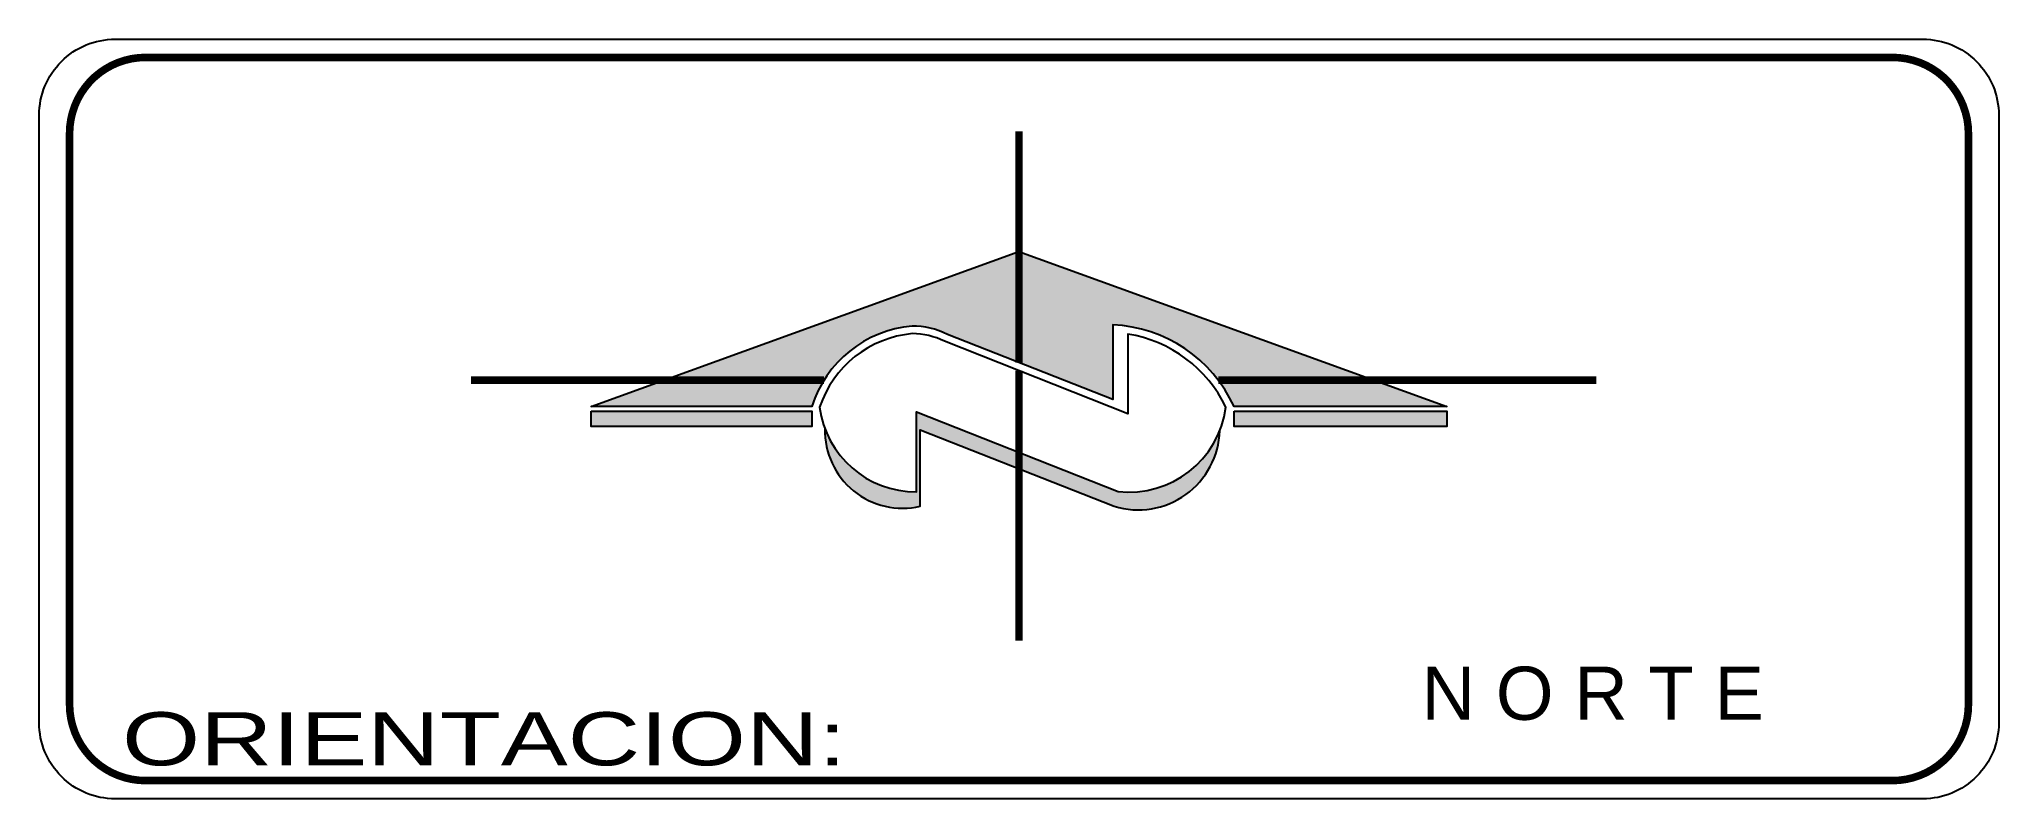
# Model space of a CAD drawing. Header units: metres. Extents: x 0 to 44, y 0 to 434.
# Drawn here: x 38.74 to 44.21, y 224.29 to 226.41 of the extents above; entities that cross this region are included whole.
import ezdxf

# ---------------------------------------------------------------- set-up
doc = ezdxf.new("R2010")
doc.units = ezdxf.units.M
doc.header["$LTSCALE"] = 0.01
doc.layers.add('Pie de plano', color=3, linetype='Continuous')
doc.styles.add('ARIAL', font='arial.ttf')

msp = doc.modelspace()

# ---------------------------------------------------------------- texts
at = {"layer": 'Pie de plano', "color": 2, "style": 'ARIAL'}
msp.add_text('N O R T E', height=0.14849, dxfattribs=at).set_placement((42.6017, 224.5124))
at = {"layer": 'Pie de plano', "color": 2, "style": 'ARIAL', "width": 1.35}
msp.add_text('ORIENTACION:', height=0.148492, dxfattribs=at).set_placement((38.9724, 224.3852))

# ---------------------------------------------------------------- hatches: boundary and pattern name
at = {"layer": 'Pie de plano'}
h = msp.add_hatch(color=256, dxfattribs=at)
edge = h.paths.add_edge_path()
edge.add_line((41.4774, 225.8204), (42.6721, 225.3871))
edge.add_line((42.6721, 225.3871), (42.0779, 225.3871))
edge.add_arc((41.7218, 225.2244), 0.3914, 24.553, 87.4491)
edge.add_line((41.7393, 225.6155), (41.7393, 225.4068))
edge.add_line((41.7393, 225.4068), (41.2776, 225.5889))
edge.add_arc((41.1796, 225.3927), 0.2193, 63.4829, 90.2491)
edge.add_arc((41.2064, 225.291), 0.3222, 94.9396, 162.6123)
edge.add_arc((41.1892, 225.4201), 0.2921, 186.445, 186.4851)
edge.add_line((40.899, 225.3871), (40.2828, 225.3871))
edge.add_line((40.2828, 225.3871), (41.4774, 225.8204))
for points in [[(40.2828, 225.3744), (40.899, 225.3744), (40.899, 225.3319), (40.2828, 225.3319)], [(42.0383, 225.32, -0.338597), (41.754, 225.1502), (41.1911, 225.3722), (41.1911, 225.1492, -0.314684), (40.9355, 225.3251, 0.491654), (41.2017, 225.109), (41.2017, 225.3224), (41.7434, 225.1087, 0.494387)], [(42.0779, 225.3744), (42.6721, 225.3744), (42.6721, 225.3319), (42.0779, 225.3319)]]:
    msp.add_hatch(color=256, dxfattribs=at).paths.add_polyline_path(points)

# ---------------------------------------------------------------- linework, layer by layer
for points in [[(38.7409, 226.201, -0.414214), (38.953, 226.4131), (44.0018, 226.4131, -0.414214), (44.2139, 226.201), (44.2139, 224.504, -0.414214), (44.0018, 224.2918), (38.953, 224.2918, -0.414214), (38.7409, 224.504)], [(41.4774, 225.8204), (42.6721, 225.3871), (42.0779, 225.3871, 0.28154), (41.7393, 225.6155), (41.7393, 225.4068), (41.2776, 225.5889, 0.117324), (41.1787, 225.612, 0.30417), (40.899, 225.3873, 0.000175), (40.899, 225.3871), (40.2828, 225.3871)], [(41.1796, 225.5908, 0.299304), (40.9206, 225.3852, 0.378884), (41.1911, 225.1492), (41.1911, 225.3722), (41.754, 225.1502, 0.409328), (42.0553, 225.3852, 0.244489), (41.7817, 225.5898), (41.7817, 225.3673), (41.2689, 225.5695, 0.117374)]]:
    msp.add_lwpolyline(points, format="xyb", close=True, dxfattribs=at)
at = {"layer": 'Pie de plano', "const_width": 0.0212}
msp.add_lwpolyline([(38.8258, 224.5549), (38.8258, 226.1501, -0.414214), (39.0379, 226.3622), (43.9169, 226.3622, -0.414214), (44.1291, 226.1501), (44.1291, 224.5549, -0.414214), (43.9169, 224.3427), (39.0379, 224.3427, -0.414214)], format="xyb", close=True, dxfattribs=at)
for points in [[(41.4774, 226.1556), (41.4774, 225.5101)], [(41.4774, 225.4873), (41.4774, 224.733)], [(39.9473, 225.4607), (40.9325, 225.4607)], [(42.0339, 225.4607), (43.0894, 225.4607)]]:
    msp.add_lwpolyline(points, dxfattribs=at)
at = {"layer": 'Pie de plano'}
for points in [[(40.2828, 225.3744), (40.899, 225.3744), (40.899, 225.3319), (40.2828, 225.3319)], [(42.0779, 225.3744), (42.6721, 225.3744), (42.6721, 225.3319), (42.0779, 225.3319)]]:
    msp.add_lwpolyline(points, close=True, dxfattribs=at)
msp.add_lwpolyline([(40.9355, 225.3251, 0.491654), (41.2017, 225.109), (41.2017, 225.3224), (41.7434, 225.1087, 0.494387), (42.0383, 225.32)], format="xyb", dxfattribs=at)

msp.set_redraw_order([(e.dxf.handle, doc.entitydb.next_handle()) for e in msp.query("TEXT MTEXT ATTDEF DIMENSION ARC_DIMENSION")])  # texts and dimensions are drawn at this point

doc.saveas('drawing.dxf')
